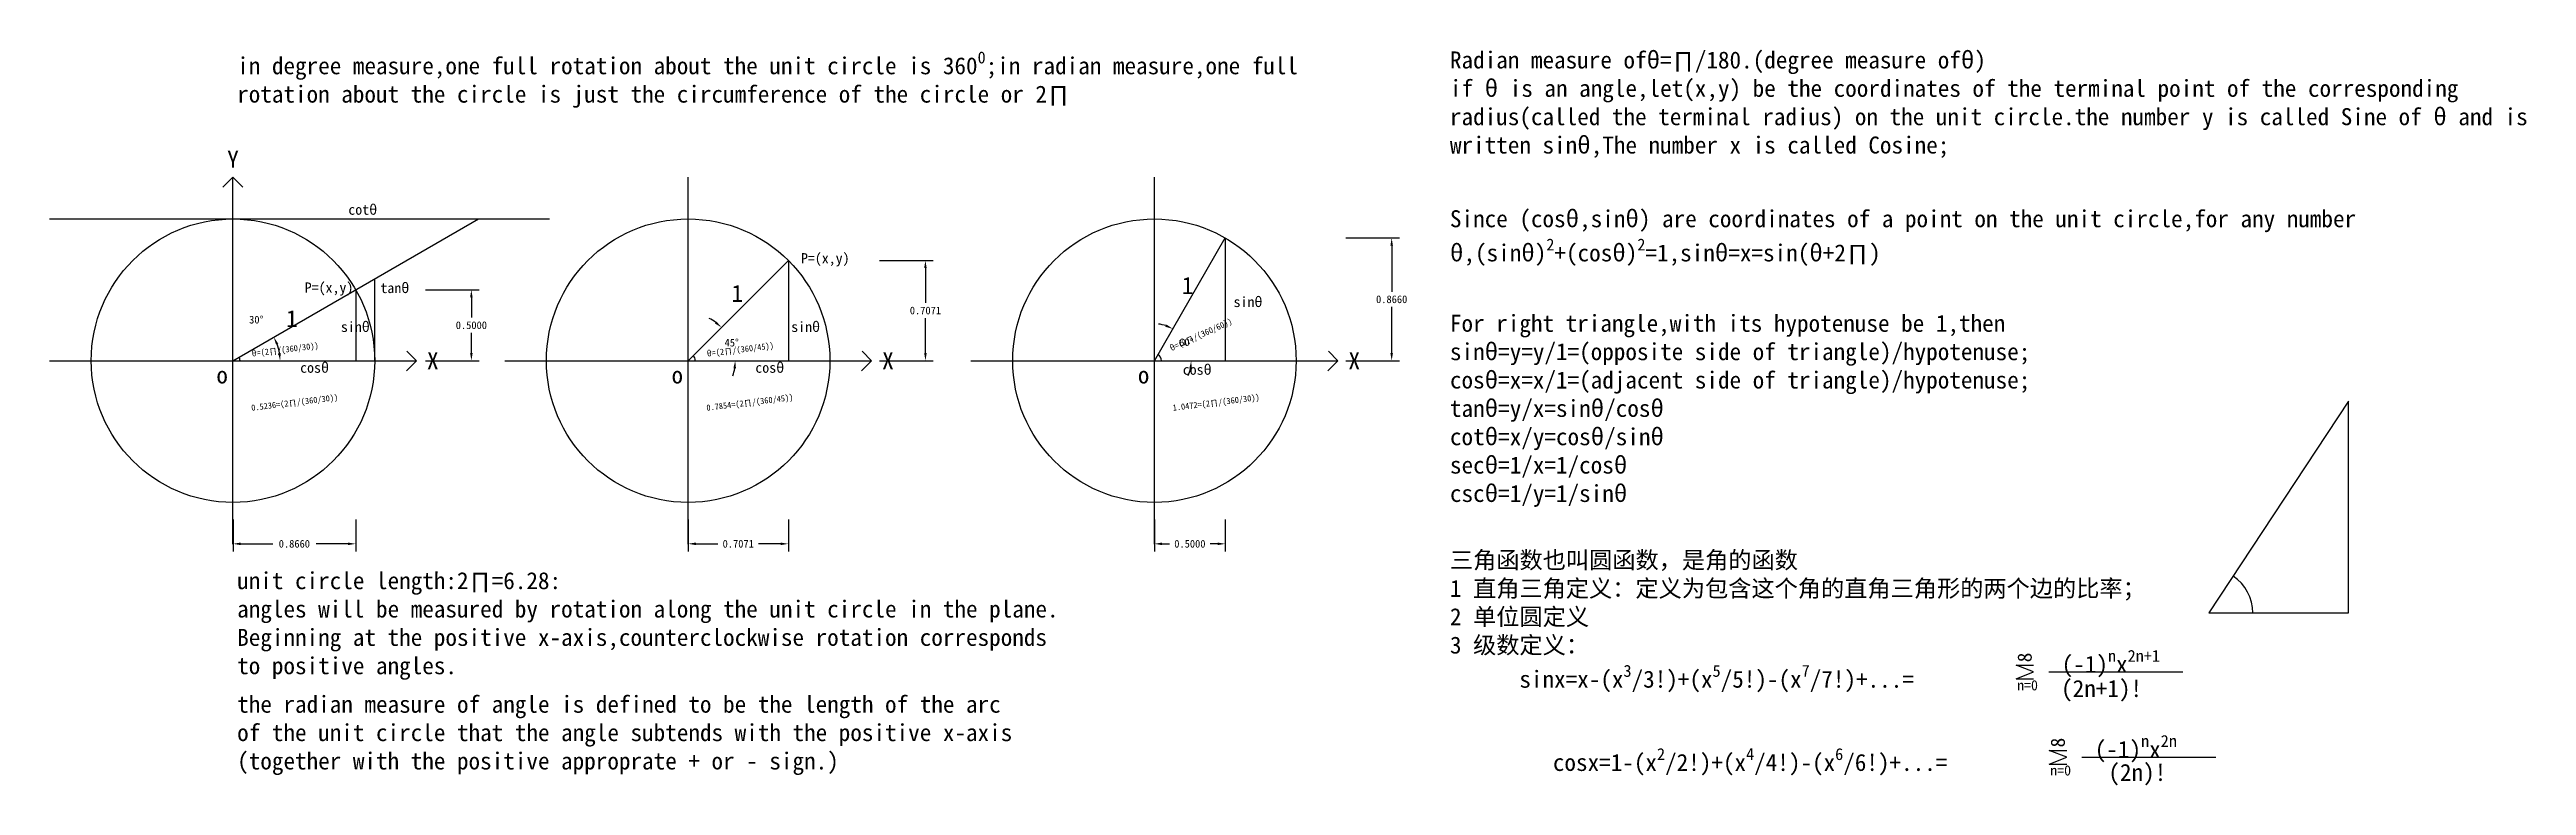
# Model space of a CAD drawing. Header units: inches. Extents: x 31 to 167, y 13 to 32.
# Drawn here: x 31.27 to 48.75, y 12.93 to 18.12 of the extents above; entities that cross this region are included whole.
import ezdxf
from ezdxf.enums import TextEntityAlignment as Align

# ---------------------------------------------------------------- set-up
doc = ezdxf.new("R2010")
doc.units = ezdxf.units.IN
doc.header["$MEASUREMENT"] = 0
doc.styles.get("Standard").update_dxf_attribs({"font": ''})
doc.styles.get('Standard').set_extended_font_data('SimSun')
doc.dimstyles.get("Standard").update_dxf_attribs({"dimscale": 0.3, "dimtxt": 0.18, "dimasz": 0.18, "dimexe": 0.18, "dimexo": 0.0625, "dimgap": 0.09, "dimtad": 0, "dimtih": 1, "dimtoh": 1, "dimdec": 4, "dimzin": 0, "dimdsep": 46, "dimtxsty": 'Standard', "dimcen": 0.09, "dimclrd": 5, "dimclre": 5, "dimclrt": 5, "dimadec": 0, "dimazin": 0, "dimtfac": 1, "dimtdec": 4, "dimtofl": 0, "dimtmove": 0, "dimatfit": 3, "dimfxl": 1, "dimtolj": 1, "dimtzin": 0, "dimarcsym": 0})

msp = doc.modelspace()

# ---------------------------------------------------------------- texts
at = {"color": 5}
msp.add_text('cotθ', height=0.072, dxfattribs=at).set_placement((33.48276, 16.99472), align=Align.MIDDLE_CENTER)
for s, height, p in [('P=(x,y)', 0.072, (36.74619, 16.65192)), ('P=(x,y)', 0.072, (33.24454, 16.44511)), ('1', 0.12, (36.12495, 16.40387)), ('1', 0.12, (39.30271, 16.46008)), ('1', 0.12, (32.98213, 16.22562)), ('sinθ', 0.072, (39.72933, 16.34357)), ('sinθ', 0.072, (36.60783, 16.1679)), ('X', 0.12, (33.97672, 15.92907)), ('cosθ', 0.072, (36.35471, 15.87984)), ('X', 0.12, (37.18859, 15.92907)), ('cosθ', 0.072, (39.37074, 15.86578)), ('X', 0.12, (40.47885, 15.92907)), ('o', 0.12, (32.49041, 15.82812)), ('o', 0.12, (35.70227, 15.82812)), ('o', 0.12, (38.99254, 15.82812)), ('n=0', 0.072, (45.22969, 13.6391)), ('n=0', 0.072, (45.46342, 13.0386))]:
    msp.add_text(s, height=height).set_placement(p, align=Align.MIDDLE_CENTER)
at = {"color": 1}
msp.add_text('tanθ', height=0.072, dxfattribs=at).set_placement((33.70928, 16.44206), align=Align.MIDDLE_CENTER)
at = {"color": 6}
msp.add_text('sinθ', height=0.072, dxfattribs=at).set_placement((33.43048, 16.1679), align=Align.MIDDLE_CENTER)
for s, rotation, p in [('θ=(2∏/(360/60))', 24.249415, (39.39683, 16.11363)), ('θ=(2∏/(360/30))', 7.042555, (32.93461, 16.00834)), ('θ=(2∏/(360/45))', 7.042555, (36.14648, 16.00834)), ('0.5236=(2∏/(360/30))', 7.042555, (33.00195, 15.63451)), ('0.7854=(2∏/(360/45))', 7.042555, (36.21382, 15.63451)), ('1.0472=(2∏/(360/30))', 7.042555, (39.50408, 15.63451))]:
    msp.add_text(s, height=0.0432, rotation=rotation).set_placement(p, align=Align.MIDDLE_CENTER)
at = {"color": 3}
msp.add_text('cosθ', height=0.072, dxfattribs=at).set_placement((33.14284, 15.87984), align=Align.MIDDLE_CENTER)
for p in [(45.25924, 13.80113), (45.49298, 13.20064)]:
    msp.add_text('8', height=0.1, rotation=90).set_placement(p)
at = {"char_height": 0.12}
for s, insert, width, attachment_point in [('\\A1;in degree measure,one full rotation about the unit circle is 360{\\H0.7x;\\S0^ ;};in radian measure,one full rotation about the circle is just the circumference of the circle or 2∏', (32.59638, 18.11065), 7.9145142, 1), ('Radian measure ofθ=∏/180.(degree measure ofθ)\\Pif θ is an angle,let(x,y) be the coordinates of the terminal point of the corresponding radius(called the terminal radius) on the unit circle.the number y is called Sine of θ and is written sinθ,The number x is called Cosine;', (41.15412, 18.11065), 7.9145142, 1), ('Y', (32.56669, 17.35003), 0.123583, 5), ('\\A1;Since (cosθ,sinθ) are coordinates of a point on the unit circle,for any number θ,(sinθ){\\H0.7x;\\S2^ ;}+(cosθ){\\H0.7x;\\S2^ ;}=1,sinθ=x=sin(θ+2∏)', (41.15412, 16.99058), 7.9145142, 1), ('For right triangle,with its hypotenuse be 1,then\\Psin{\\A1;θ}=y=y/1=(opposite side of triangle)/hypotenuse;\\Pcos{\\A1;θ=x=x/1=(adjacent side of triangle)/hypotenuse;\\Ptanθ=y/x=sinθ/cosθ\\Pcotθ=x/y=cosθ/sinθ\\Psecθ=1/x=1/cosθ\\Pcscθ=1/y=1/sinθ}', (41.15412, 16.25283), 7.9145142, 1), ('\\A1;三角函数也叫圆函数，是角的函数\\P1 直角三角定义：定义为包含这个角的直角三角形的两个边的比率；\\P2 单位圆定义\\P3 级数定义：\\P      sinx=x-(x{\\H0.7x;\\S3^ ;}/3!)+(x{\\H0.7x;\\S5^ ;}/5!)-(x{\\H0.7x;\\S7^ ;}/7!)+...=', (41.15412, 14.58292), 7.9145142, 1), ('unit circle length:2∏=6.28:\\Pangles will be measured by rotation along the unit circle in the plane.\\PBeginning at the positive x-axis,counterclockwise rotation corresponds\\Pto positive angles.', (32.59638, 14.43721), 7.9145142, 1), ('\\A1;(-1){\\H0.7x;\\Sn^ ;}x{\\H0.7x;\\S2n+1^ ;}', (45.47056, 13.88847), 1.1812358, 1), ('\\A1;(2n+1)!', (45.4664, 13.67645), 1.1812358, 1), ('the radian measure of angle is defined to be the length of the arc\\Pof the unit circle that the angle subtends with the positive x-axis\\P(together with the positive approprate + or - sign.)', (32.59638, 13.56529), 7.9145142, 1), ('\\A1;(-1){\\H0.7x;\\Sn^ ;}x{\\H0.7x;\\S2n^ ;}', (45.70429, 13.28798), 1.1812358, 1), ('\\A1;cosx=1-(x{\\H0.7x;\\S2^ ;}/2!)+(x{\\H0.7x;\\S4^ ;}/4!)-(x{\\H0.7x;\\S6^ ;}/6!)+...=', (41.88036, 13.19558), 3.404437, 1), ('\\A1;(2n)!', (45.8003, 13.0843), 1.1812358, 1)]:
    msp.add_mtext(s, dxfattribs=dict(at, insert=insert, width=width, attachment_point=attachment_point))

# ---------------------------------------------------------------- blocks, each defined once
blk = doc.blocks.new('*D1')
at = {"color": 5, "lineweight": -2}
blk.add_arc((32.567, 15.929), 0.333, 9.3121, 20.6879, dxfattribs=at)
at = {"color": 5}
for points in [[(32.87, 16.043), (32.886, 16.05), (32.855, 16.095)], [(32.904, 15.984), (32.886, 15.982), (32.899, 15.929)]]:
    blk.add_solid(points, dxfattribs=at)
at = {"layer": 'Defpoints', "color": 0}
for p in [(34.299, 16.929), (31.272, 15.929), (32.567, 15.929), (32.894, 15.987), (33.861, 15.929)]:
    blk.add_point(p, dxfattribs=at)
at = {"color": 5, "insert": (32.731, 16.218), "char_height": 0.054, "attachment_point": 5}
blk.add_mtext('\\A1;30°', dxfattribs=at)
blk = doc.blocks.new('*D2')
at = {"color": 5, "lineweight": -2}
for p, q in [((33.926, 16.429), (34.303, 16.429)), ((34.249, 16.375), (34.249, 16.233)), ((34.249, 15.983), (34.249, 16.125)), ((33.926, 15.929), (34.303, 15.929))]:
    blk.add_line(p, q, dxfattribs=at)
at = {"color": 5}
for points in [[(34.24, 16.375), (34.258, 16.375), (34.249, 16.429)], [(34.24, 15.983), (34.258, 15.983), (34.249, 15.929)]]:
    blk.add_solid(points, dxfattribs=at)
at = {"layer": 'Defpoints', "color": 0}
for p in [(33.907, 16.429), (33.907, 15.929), (34.249, 15.929)]:
    blk.add_point(p, dxfattribs=at)
at = {"color": 5, "insert": (34.249, 16.179), "char_height": 0.054, "attachment_point": 5}
blk.add_mtext('\\A1;0.5000', dxfattribs=at)
blk = doc.blocks.new('*D3')
at = {"color": 5, "lineweight": -2}
for p, q in [((32.567, 14.809), (32.567, 14.583)), ((33.433, 14.809), (33.433, 14.583)), ((32.621, 14.637), (32.847, 14.637)), ((33.379, 14.637), (33.153, 14.637))]:
    blk.add_line(p, q, dxfattribs=at)
at = {"color": 5}
for points in [[(32.621, 14.646), (32.621, 14.628), (32.567, 14.637)], [(33.379, 14.646), (33.379, 14.628), (33.433, 14.637)]]:
    blk.add_solid(points, dxfattribs=at)
at = {"layer": 'Defpoints', "color": 0}
for p in [(32.567, 14.828), (33.433, 14.828), (33.433, 14.637)]:
    blk.add_point(p, dxfattribs=at)
at = {"color": 5, "insert": (33, 14.637), "char_height": 0.054, "attachment_point": 5}
blk.add_mtext('\\A1;0.8660', dxfattribs=at)
blk = doc.blocks.new('*D4')
at = {"color": 5, "lineweight": -2}
for start, end in [(54.3121, 63.6243), (341.3757, 350.6879)]:
    blk.add_arc((35.779, 15.929), 0.333, start, end, dxfattribs=at)
at = {"color": 5}
for points in [[(35.978, 16.206), (35.967, 16.192), (36.014, 16.164)], [(36.098, 15.876), (36.116, 15.875), (36.111, 15.929)]]:
    blk.add_solid(points, dxfattribs=at)
at = {"layer": 'Defpoints', "color": 0}
for p in [(36.486, 16.636), (34.484, 15.929), (35.779, 15.929), (36.1, 16.015), (37.073, 15.929)]:
    blk.add_point(p, dxfattribs=at)
at = {"color": 5, "insert": (36.086, 16.056), "char_height": 0.054, "attachment_point": 5}
blk.add_mtext('\\A1;45°', dxfattribs=at)
blk = doc.blocks.new('*D5')
at = {"color": 5, "lineweight": -2}
for p, q in [((37.13, 16.636), (37.507, 16.636)), ((37.453, 16.582), (37.453, 16.337)), ((37.453, 15.983), (37.453, 16.229)), ((37.13, 15.929), (37.507, 15.929))]:
    blk.add_line(p, q, dxfattribs=at)
at = {"color": 5}
for points in [[(37.444, 16.582), (37.462, 16.582), (37.453, 16.636)], [(37.444, 15.983), (37.462, 15.983), (37.453, 15.929)]]:
    blk.add_solid(points, dxfattribs=at)
at = {"layer": 'Defpoints', "color": 0}
for p in [(37.111, 16.636), (37.111, 15.929), (37.453, 15.929)]:
    blk.add_point(p, dxfattribs=at)
at = {"color": 5, "insert": (37.453, 16.283), "char_height": 0.054, "attachment_point": 5}
blk.add_mtext('\\A1;0.7071', dxfattribs=at)
blk = doc.blocks.new('*D6')
at = {"color": 5, "lineweight": -2}
for p, q in [((35.779, 14.809), (35.779, 14.583)), ((36.486, 14.809), (36.486, 14.583)), ((35.833, 14.637), (35.988, 14.637)), ((36.432, 14.637), (36.276, 14.637))]:
    blk.add_line(p, q, dxfattribs=at)
at = {"color": 5}
for points in [[(35.833, 14.646), (35.833, 14.628), (35.779, 14.637)], [(36.432, 14.646), (36.432, 14.628), (36.486, 14.637)]]:
    blk.add_solid(points, dxfattribs=at)
at = {"layer": 'Defpoints', "color": 0}
for p in [(35.779, 14.828), (36.486, 14.828), (36.486, 14.637)]:
    blk.add_point(p, dxfattribs=at)
at = {"color": 5, "insert": (36.132, 14.637), "char_height": 0.054, "attachment_point": 5}
blk.add_mtext('\\A1;0.7071', dxfattribs=at)
blk = doc.blocks.new('*D7')
at = {"color": 5, "lineweight": -2}
for p, q in [((40.42, 16.795), (40.797, 16.795)), ((40.743, 16.741), (40.743, 16.416)), ((40.743, 15.983), (40.743, 16.308)), ((40.42, 15.929), (40.797, 15.929))]:
    blk.add_line(p, q, dxfattribs=at)
at = {"color": 5}
for points in [[(40.734, 16.741), (40.752, 16.741), (40.743, 16.795)], [(40.734, 15.983), (40.752, 15.983), (40.743, 15.929)]]:
    blk.add_solid(points, dxfattribs=at)
at = {"layer": 'Defpoints', "color": 0}
for p in [(40.401, 16.795), (40.401, 15.929), (40.743, 15.929)]:
    blk.add_point(p, dxfattribs=at)
at = {"color": 5, "insert": (40.743, 16.362), "char_height": 0.054, "attachment_point": 5}
blk.add_mtext('\\A1;0.8660', dxfattribs=at)
blk = doc.blocks.new('*D8')
at = {"color": 5, "lineweight": -2}
for p, q in [((39.069, 14.809), (39.069, 14.583)), ((39.569, 14.809), (39.569, 14.583)), ((39.123, 14.637), (39.175, 14.637)), ((39.515, 14.637), (39.463, 14.637))]:
    blk.add_line(p, q, dxfattribs=at)
at = {"color": 5}
for points in [[(39.123, 14.646), (39.123, 14.628), (39.069, 14.637)], [(39.515, 14.646), (39.515, 14.628), (39.569, 14.637)]]:
    blk.add_solid(points, dxfattribs=at)
at = {"layer": 'Defpoints', "color": 0}
for p in [(39.069, 14.828), (39.569, 14.828), (39.569, 14.637)]:
    blk.add_point(p, dxfattribs=at)
at = {"color": 5, "insert": (39.319, 14.637), "char_height": 0.054, "attachment_point": 5}
blk.add_mtext('\\A1;0.5000', dxfattribs=at)
blk = doc.blocks.new('*D9')
at = {"color": 5, "lineweight": -2}
for start, end in [(71.9096, 83.8193), (336.1807, 348.0904)]:
    blk.add_arc((39.069, 15.929), 0.26, start, end, dxfattribs=at)
at = {"color": 5}
for points in [[(39.153, 16.185), (39.146, 16.168), (39.199, 16.154)], [(39.315, 15.876), (39.332, 15.874), (39.329, 15.929)]]:
    blk.add_solid(points, dxfattribs=at)
at = {"layer": 'Defpoints', "color": 0}
for p in [(39.569, 16.795), (37.774, 15.929), (39.069, 15.929), (39.313, 16.018), (40.363, 15.929)]:
    blk.add_point(p, dxfattribs=at)
at = {"color": 5, "insert": (39.294, 16.059), "char_height": 0.054, "attachment_point": 5}
blk.add_mtext('\\A1;60°', dxfattribs=at)

# ---------------------------------------------------------------- dimensions: what is measured, and where the dimension line sits
dim = msp.add_angular_dim_2l(base=(32.89426, 15.98682), line1=((32.56669, 15.92907), (34.29875, 16.92907)), line2=((31.27237, 15.92907), (33.86102, 15.92907)), dimstyle='Standard')
dim.commit()
dim.dimension.update_dxf_attribs({"geometry": '*D1', "text_midpoint": (32.73069, 16.21844), "dimtype": 162})
for base, line1, line2, picture, middle in [((39.31338, 16.01808), ((39.06882, 15.92907), (39.56882, 16.79509)), ((37.7745, 15.92907), (40.36315, 15.92907)), '*D9', (39.29421, 16.05919)), ((36.09985, 16.01515), ((35.77856, 15.92907), (36.48567, 16.63617)), ((34.48424, 15.92907), (37.07289, 15.92907)), '*D4', (36.08586, 16.05635))]:
    dim = msp.add_angular_dim_2l(base=base, line1=line1, line2=line2, dimstyle='Standard')
    dim.commit()
    dim.dimension.update_dxf_attribs({"geometry": picture, "text_midpoint": middle})
for base, p1, p2, picture, middle in [((40.74305, 15.92907), (40.40133, 16.79509), (40.40133, 15.92907), '*D7', (40.74305, 16.36208)), ((37.45278, 15.92907), (37.11107, 16.63617), (37.11107, 15.92907), '*D5', (37.45278, 16.28262)), ((34.24896, 15.92907), (33.90724, 16.42907), (33.90724, 15.92907), '*D2', (34.24896, 16.17907))]:
    dim = msp.add_linear_dim(base=base, p1=p1, p2=p2, angle=90, dimstyle='Standard')
    dim.commit()
    dim.dimension.update_dxf_attribs({"geometry": picture, "text_midpoint": middle})
for base, p1, p2, picture, middle in [((33.43272, 14.63733), (32.56669, 14.82809), (33.43272, 14.82809), '*D3', (32.99971, 14.63733)), ((36.48567, 14.63733), (35.77856, 14.82809), (36.48567, 14.82809), '*D6', (36.13211, 14.63733)), ((39.56882, 14.63733), (39.06882, 14.82809), (39.56882, 14.82809), '*D8', (39.31882, 14.63733))]:
    dim = msp.add_linear_dim(base=base, p1=p1, p2=p2, dimstyle='Standard')
    dim.commit()
    dim.dimension.update_dxf_attribs({"geometry": picture, "text_midpoint": middle})

# ---------------------------------------------------------------- linework, layer by layer
for p, q in [((32.56669, 17.22339), (32.49598, 17.15268)), ((32.56669, 14.63474), (32.56669, 17.22339)), ((32.63741, 17.15268), (32.56669, 17.22339)), ((35.77856, 14.63474), (35.77856, 17.22339)), ((39.06882, 14.63474), (39.06882, 17.22339)), ((31.27237, 16.92907), (34.80107, 16.92907)), ((32.56669, 15.92907), (34.29875, 16.92907)), ((39.06882, 15.92907), (39.56882, 16.79509)), ((39.56882, 16.79509), (39.56882, 15.92907)), ((35.77856, 15.92907), (36.48567, 16.63617)), ((36.48567, 16.63617), (36.48567, 15.92907)), ((31.27237, 15.92907), (33.86102, 15.92907)), ((33.86102, 15.92907), (33.79044, 15.85848)), ((33.86102, 15.92907), (33.79454, 15.99554)), ((34.48424, 15.92907), (37.07289, 15.92907)), ((37.07289, 15.92907), (37.0023, 15.85848)), ((37.07289, 15.92907), (37.00641, 15.99554)), ((37.7745, 15.92907), (40.36315, 15.92907)), ((40.36315, 15.92907), (40.29257, 15.85848)), ((40.36315, 15.92907), (40.29667, 15.99554)), ((47.4954, 15.64351), (46.50952, 14.14961)), ((47.4954, 14.14961), (47.4954, 15.64351)), ((46.50952, 14.14961), (47.4954, 14.14961)), ((45.14957, 13.78012), (45.27295, 13.78012)), ((45.27295, 13.73327), (45.14957, 13.78012)), ((45.14957, 13.68397), (45.27295, 13.73327)), ((45.14957, 13.68397), (45.27295, 13.68397)), ((45.37938, 13.73327), (46.32516, 13.73326)), ((45.3833, 13.17962), (45.50668, 13.17962)), ((45.50668, 13.13278), (45.3833, 13.17962)), ((45.3833, 13.08347), (45.50668, 13.13278)), ((45.61311, 13.13278), (46.55889, 13.13277)), ((45.3833, 13.08347), (45.50668, 13.08347))]:
    msp.add_line(p, q)
at = {"color": 5}
msp.add_line((32.56669, 16.92907), (34.29875, 16.92907), dxfattribs=at)
at = {"color": 1}
msp.add_line((33.56669, 15.92907), (33.56669, 16.50642), dxfattribs=at)
at = {"color": 6}
msp.add_line((33.43272, 16.42907), (33.43272, 15.92907), dxfattribs=at)
at = {"color": 3}
msp.add_line((32.56669, 15.92907), (33.56669, 15.92907), dxfattribs=at)
for centre in [(32.56669, 15.92907), (35.77856, 15.92907), (39.06882, 15.92907)]:
    msp.add_circle(centre, 1)
for centre, radius, start, end in [((32.56669, 15.92907), 0.05, 0, 30), ((35.77856, 15.92907), 0.05, 0, 45), ((39.06882, 15.92907), 0.05, 0, 60), ((46.50952, 14.14961), 0.31017, 360, 56.577515)]:
    msp.add_arc(centre, radius, start, end)

msp.set_redraw_order([(e.dxf.handle, doc.entitydb.next_handle()) for e in msp.query("TEXT MTEXT ATTDEF DIMENSION ARC_DIMENSION")])  # texts and dimensions are drawn at this point

doc.saveas('drawing.dxf')
